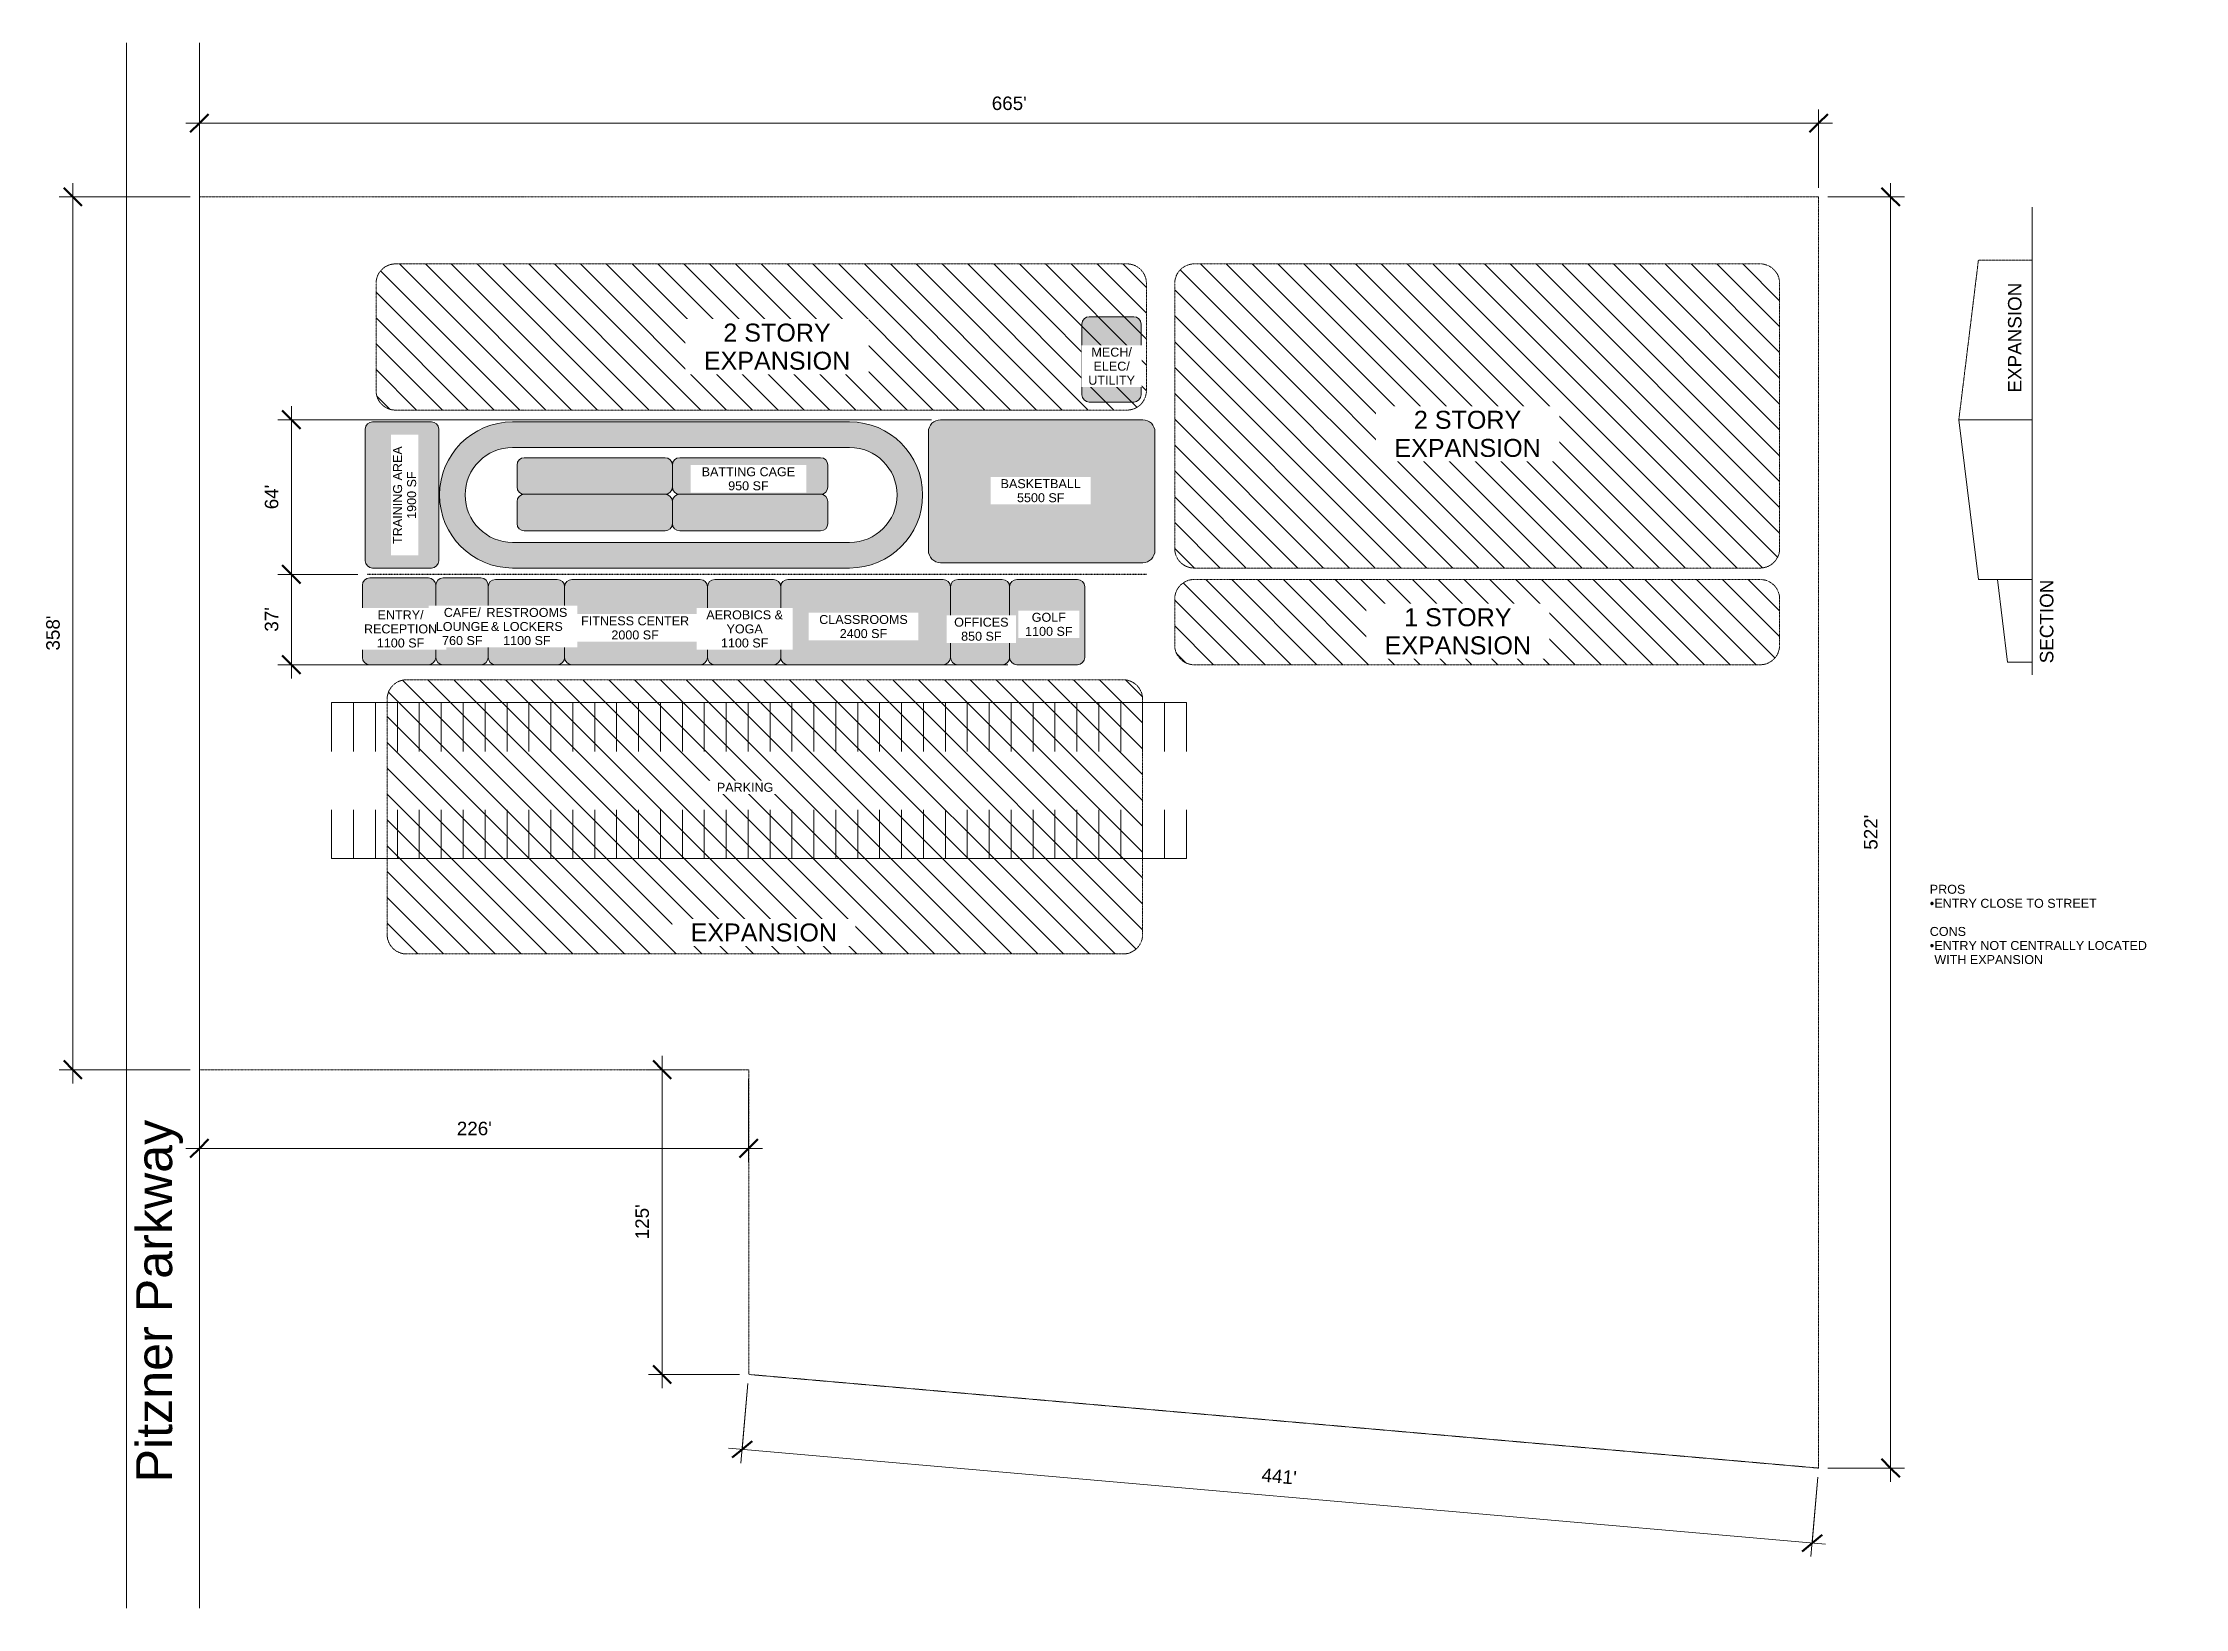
# Model space of a CAD drawing. Header units: inches. Extents: x -7427 to 42674, y -36022 to 16764.
# Drawn here: x 8296 to 18852, y -36022 to -28312 of the extents above; entities that cross this region are included whole.
import ezdxf

# ---------------------------------------------------------------- set-up
doc = ezdxf.new("R2010")
doc.units = ezdxf.units.IN
doc.header["$MEASUREMENT"] = 0
doc.linetypes.add('Dot 1_16_', pattern=[0.0625, 0, -0.0625])
doc.linetypes.add('Hidden 1_8_', pattern=[0.1875, 0.125, -0.0625])
for name, color, linetype, lineweight in [('A-ANNO-DIMS', 211, 'Continuous', 9), ('A-ANNO-DIMS-720', 211, 'Continuous', 9), ('A-DETL', 90, 'Continuous', 9), ('A-DETL-GENF', 92, 'Continuous', 9), ('A-DETL-HDLN', 90, 'Hidden 1_8_', 9), ('A-DETL-MEDM', 33, 'Continuous', 9), ('A-DETL-WIDE', 214, 'Continuous', 15), ('G-ANNO-TEXT', 231, 'Continuous', 9), ('L-SITE', 91, 'Continuous', 9)]:
    doc.layers.add(name, color=color, linetype=linetype, lineweight=lineweight)
doc.styles.add('Arial', font='arial.ttf', dxfattribs={"height": 44.258982})
doc.styles.add('Arial_1', font='arial.ttf', dxfattribs={"height": 88.517964})
doc.styles.add('Arial_2', font='arial.ttf', dxfattribs={"height": 66.388473})
doc.styles.add('Arial_3', font='arial.ttf', dxfattribs={"height": 177.035928})
doc.dimstyles.new('Linear_-_3_32__Arial', dxfattribs={"dimscale": 12, "dimtxt": 67.5, "dimasz": 7.5, "dimexe": 5.625, "dimexo": 3.75, "dimgap": 3.75, "dimtad": 1, "dimdec": 0, "dimrnd": 12, "dimzin": 1, "dimdsep": 46, "dimlunit": 4, "dimtxsty": 'Arial_2', "dimblk1": 'OBLIQUE', "dimblk2": 'OBLIQUE', "dimsah": 1, "dimcen": 0.09, "dimdle": 5.625, "dimazin": 0, "dimtfac": 1, "dimtdec": 4, "dimtix": 1, "dimtmove": 0, "dimatfit": 3, "dimfxl": 0, "dimtvp": 1, "dimfrac": 2, "dimtolj": 1, "dimtzin": 0, "dimarcsym": 0})
pattern_1 = [(135, (0, 0), (-63.6396, -63.6396), [])]

msp = doc.modelspace()

# ---------------------------------------------------------------- texts
at = {"layer": 'G-ANNO-TEXT', "color": 7, "char_height": 44.26, "attachment_point": 1, "line_spacing_factor": 0.938532, "style": 'Arial', "bg_fill": 3, "box_fill_scale": 1.25, "bg_fill_color": 0, "bg_fill_transparency": 0}
for s, insert, width in [('PROS', (17594, -32458.7), 205.089), ('CONS', (17594, -32666.4), 209.175)]:
    msp.add_mtext(s, dxfattribs=dict(at, insert=insert, width=width))

# ---------------------------------------------------------------- blocks, each defined once
blk = doc.blocks.new('Parking_Stall_Multiple - Parking_Stall_Multiple-258132-Level 1')
at = {"layer": 'L-SITE'}
for p, q in [((0, 4104), (0, 4212)), ((0, 4212), (240, 4212)), ((0, 4104), (240, 4104)), ((0, 3996), (0, 4104)), ((0, 4104), (240, 4104)), ((0, 3996), (240, 3996)), ((0, 3888), (0, 3996)), ((0, 3996), (240, 3996)), ((0, 3888), (240, 3888)), ((0, 3780), (0, 3888)), ((0, 3888), (240, 3888)), ((0, 3780), (240, 3780)), ((0, 3672), (0, 3780)), ((0, 3780), (240, 3780)), ((0, 3672), (240, 3672)), ((0, 3564), (0, 3672)), ((0, 3672), (240, 3672)), ((0, 3564), (240, 3564)), ((0, 3456), (0, 3564)), ((0, 3564), (240, 3564)), ((0, 3456), (240, 3456)), ((0, 3348), (0, 3456)), ((0, 3456), (240, 3456)), ((0, 3348), (240, 3348)), ((0, 3240), (0, 3348)), ((0, 3348), (240, 3348)), ((0, 3240), (240, 3240)), ((0, 3132), (0, 3240)), ((0, 3240), (240, 3240)), ((0, 3132), (240, 3132)), ((0, 3024), (0, 3132)), ((0, 3132), (240, 3132)), ((0, 3024), (240, 3024)), ((0, 2916), (0, 3024)), ((0, 3024), (240, 3024)), ((0, 2916), (240, 2916)), ((0, 2808), (0, 2916)), ((0, 2916), (240, 2916)), ((0, 2808), (240, 2808)), ((0, 2700), (0, 2808)), ((0, 2808), (240, 2808)), ((0, 2700), (240, 2700)), ((0, 2592), (0, 2700)), ((0, 2700), (240, 2700)), ((0, 2592), (240, 2592)), ((0, 2484), (0, 2592)), ((0, 2592), (240, 2592)), ((0, 2484), (240, 2484)), ((0, 2376), (0, 2484)), ((0, 2484), (240, 2484)), ((0, 2376), (240, 2376)), ((0, 2268), (0, 2376)), ((0, 2376), (240, 2376)), ((0, 2268), (240, 2268)), ((0, 2160), (0, 2268)), ((0, 2268), (240, 2268)), ((0, 2160), (240, 2160)), ((0, 2052), (0, 2160)), ((0, 2160), (240, 2160)), ((0, 2052), (240, 2052)), ((0, 1944), (0, 2052)), ((0, 2052), (240, 2052)), ((0, 1944), (240, 1944)), ((0, 1836), (0, 1944)), ((0, 1944), (240, 1944)), ((0, 1836), (240, 1836)), ((0, 1728), (0, 1836)), ((0, 1836), (240, 1836)), ((0, 1728), (240, 1728)), ((0, 1620), (0, 1728)), ((0, 1728), (240, 1728)), ((0, 1620), (240, 1620)), ((0, 1512), (0, 1620)), ((0, 1620), (240, 1620)), ((0, 1512), (240, 1512)), ((0, 1404), (0, 1512)), ((0, 1512), (240, 1512)), ((0, 1404), (240, 1404)), ((0, 1296), (0, 1404)), ((0, 1404), (240, 1404)), ((0, 1296), (240, 1296)), ((0, 1188), (0, 1296)), ((0, 1296), (240, 1296)), ((0, 1188), (240, 1188)), ((0, 1080), (0, 1188)), ((0, 1188), (240, 1188)), ((0, 1080), (240, 1080)), ((0, 972), (0, 1080)), ((0, 1080), (240, 1080)), ((0, 972), (240, 972)), ((0, 864), (0, 972)), ((0, 972), (240, 972)), ((0, 864), (240, 864)), ((0, 756), (0, 864)), ((0, 864), (240, 864)), ((0, 756), (240, 756)), ((0, 648), (0, 756)), ((0, 756), (240, 756)), ((0, 648), (240, 648)), ((0, 540), (0, 648)), ((0, 648), (240, 648)), ((0, 540), (240, 540)), ((0, 432), (0, 540)), ((0, 540), (240, 540)), ((0, 432), (240, 432)), ((0, 324), (0, 432)), ((0, 432), (240, 432)), ((0, 324), (240, 324)), ((0, 273), (0, 324)), ((0, 324), (240, 324)), ((0, 216), (0, 273)), ((0, 216), (240, 216)), ((0, 108), (0, 216)), ((0, 216), (240, 216)), ((0, 108), (240, 108)), ((0, 0), (0, 108)), ((0, 108), (240, 108)), ((0, 0), (240, 0))]:
    blk.add_line(p, q, dxfattribs=at)
blk = doc.blocks.new('Parking_Stall_Multiple - Parking_Stall_Multiple-257810-Level 1')
at = {"layer": 'L-SITE'}
for p, q in [((0, 0), (0, -108)), ((0, 0), (240, 0)), ((0, -108), (0, -216)), ((0, -108), (240, -108)), ((0, -108), (240, -108)), ((0, -216), (0, -273)), ((0, -216), (240, -216)), ((0, -216), (240, -216)), ((0, -273), (0, -324)), ((0, -324), (0, -432)), ((0, -324), (240, -324)), ((0, -324), (240, -324)), ((0, -432), (0, -540)), ((0, -432), (240, -432)), ((0, -432), (240, -432)), ((0, -540), (0, -648)), ((0, -540), (240, -540)), ((0, -540), (240, -540)), ((0, -648), (0, -756)), ((0, -648), (240, -648)), ((0, -648), (240, -648)), ((0, -756), (0, -864)), ((0, -756), (240, -756)), ((0, -756), (240, -756)), ((0, -864), (0, -972)), ((0, -864), (240, -864)), ((0, -864), (240, -864)), ((0, -972), (0, -1080)), ((0, -972), (240, -972)), ((0, -972), (240, -972)), ((0, -1080), (0, -1188)), ((0, -1080), (240, -1080)), ((0, -1080), (240, -1080)), ((0, -1188), (0, -1296)), ((0, -1188), (240, -1188)), ((0, -1188), (240, -1188)), ((0, -1296), (0, -1404)), ((0, -1296), (240, -1296)), ((0, -1296), (240, -1296)), ((0, -1404), (0, -1512)), ((0, -1404), (240, -1404)), ((0, -1404), (240, -1404)), ((0, -1512), (0, -1620)), ((0, -1512), (240, -1512)), ((0, -1512), (240, -1512)), ((0, -1620), (0, -1728)), ((0, -1620), (240, -1620)), ((0, -1620), (240, -1620)), ((0, -1728), (0, -1836)), ((0, -1728), (240, -1728)), ((0, -1728), (240, -1728)), ((0, -1836), (0, -1944)), ((0, -1836), (240, -1836)), ((0, -1836), (240, -1836)), ((0, -1944), (0, -2052)), ((0, -1944), (240, -1944)), ((0, -1944), (240, -1944)), ((0, -2052), (0, -2160)), ((0, -2052), (240, -2052)), ((0, -2052), (240, -2052)), ((0, -2160), (0, -2268)), ((0, -2160), (240, -2160)), ((0, -2160), (240, -2160)), ((0, -2268), (0, -2376)), ((0, -2268), (240, -2268)), ((0, -2268), (240, -2268)), ((0, -2376), (0, -2484)), ((0, -2376), (240, -2376)), ((0, -2376), (240, -2376)), ((0, -2484), (0, -2592)), ((0, -2484), (240, -2484)), ((0, -2484), (240, -2484)), ((0, -2592), (0, -2700)), ((0, -2592), (240, -2592)), ((0, -2592), (240, -2592)), ((0, -2700), (0, -2808)), ((0, -2700), (240, -2700)), ((0, -2700), (240, -2700)), ((0, -2808), (0, -2916)), ((0, -2808), (240, -2808)), ((0, -2808), (240, -2808)), ((0, -2916), (0, -3024)), ((0, -2916), (240, -2916)), ((0, -2916), (240, -2916)), ((0, -3024), (0, -3132)), ((0, -3024), (240, -3024)), ((0, -3024), (240, -3024)), ((0, -3132), (0, -3240)), ((0, -3132), (240, -3132)), ((0, -3132), (240, -3132)), ((0, -3240), (0, -3348)), ((0, -3240), (240, -3240)), ((0, -3240), (240, -3240)), ((0, -3348), (0, -3456)), ((0, -3348), (240, -3348)), ((0, -3348), (240, -3348)), ((0, -3456), (0, -3564)), ((0, -3456), (240, -3456)), ((0, -3456), (240, -3456)), ((0, -3564), (0, -3672)), ((0, -3564), (240, -3564)), ((0, -3564), (240, -3564)), ((0, -3672), (0, -3780)), ((0, -3672), (240, -3672)), ((0, -3672), (240, -3672)), ((0, -3780), (0, -3888)), ((0, -3780), (240, -3780)), ((0, -3780), (240, -3780)), ((0, -3888), (0, -3996)), ((0, -3888), (240, -3888)), ((0, -3888), (240, -3888)), ((0, -3996), (0, -4104)), ((0, -3996), (240, -3996)), ((0, -3996), (240, -3996)), ((0, -4104), (0, -4212)), ((0, -4104), (240, -4104)), ((0, -4104), (240, -4104)), ((0, -4212), (240, -4212))]:
    blk.add_line(p, q, dxfattribs=at)
blk = doc.blocks.new('DIMBLOCK16-Level 1')
at = {"layer": 'A-ANNO-DIMS-720', "lineweight": 50}
for p, q in [((17401, -29070), (17356, -29025)), ((17401, -29070), (17446, -29115)), ((17401, -35332), (17356, -35287)), ((17401, -35332), (17446, -35377))]:
    blk.add_line(p, q, dxfattribs=at)
at = {"layer": 'A-ANNO-DIMS-720'}
for p, q in [((17401, -29003), (17401, -35399)), ((17091, -29070), (17469, -29070)), ((17401, -29070), (17091, -29070)), ((17091, -35332), (17469, -35332)), ((17401, -35332), (17091, -35332))]:
    blk.add_line(p, q, dxfattribs=at)
at = {"layer": 'A-ANNO-DIMS-720', "color": 0, "insert": (17270, -32286), "char_height": 66.4, "width": 204.37, "attachment_point": 1, "rotation": 90, "line_spacing_factor": 0.938532, "style": 'Arial_2', "bg_fill": 3, "box_fill_scale": 1.25, "bg_fill_color": 0, "bg_fill_transparency": 0}
blk.add_mtext("522'", dxfattribs=at)
blk = doc.blocks.new('_Oblique')
at = {"color": 0, "linetype": 'ByBlock', "lineweight": -2}
blk.add_line((-0.5, -0.5), (0.5, 0.5), dxfattribs=at)
blk = doc.blocks.new('DIMBLOCK17-Level 1')
at = {"layer": 'A-ANNO-DIMS-720'}
for p, q in [((11770, -34916), (11736, -35307)), ((11742, -35240), (11770, -34916)), ((11675, -35234), (17081, -35707)), ((17042, -35377), (17008, -35768)), ((17014, -35701), (17042, -35377))]:
    blk.add_line(p, q, dxfattribs=at)
at = {"layer": 'A-ANNO-DIMS-720', "lineweight": 50}
for p, q in [((11742, -35240), (11693, -35280)), ((11742, -35240), (11791, -35199)), ((17014, -35701), (17063, -35660)), ((17014, -35701), (16965, -35742))]:
    blk.add_line(p, q, dxfattribs=at)
at = {"layer": 'A-ANNO-DIMS-720', "color": 0, "insert": (14305, -35332), "char_height": 66.4, "width": 204.37, "attachment_point": 1, "rotation": 355, "line_spacing_factor": 0.938532, "style": 'Arial_2', "bg_fill": 3, "box_fill_scale": 1.25, "bg_fill_color": 0, "bg_fill_transparency": 0}
blk.add_mtext("441'", dxfattribs=at)
blk = doc.blocks.new('DIMBLOCK18-Level 1')
at = {"layer": 'A-ANNO-DIMS-720', "lineweight": 50}
for p, q in [((11348, -33370), (11303, -33325)), ((11348, -33370), (11393, -33415)), ((11348, -34871), (11303, -34826)), ((11348, -34871), (11393, -34916))]:
    blk.add_line(p, q, dxfattribs=at)
at = {"layer": 'A-ANNO-DIMS-720'}
for p, q in [((11348, -34938), (11348, -33302)), ((11729, -33370), (11280, -33370)), ((11348, -33370), (11729, -33370)), ((11729, -34871), (11280, -34871)), ((11348, -34871), (11729, -34871))]:
    blk.add_line(p, q, dxfattribs=at)
at = {"layer": 'A-ANNO-DIMS-720', "color": 0, "insert": (11216, -34205), "char_height": 66.4, "width": 204.37, "attachment_point": 1, "rotation": 90, "line_spacing_factor": 0.938532, "style": 'Arial_2', "bg_fill": 3, "box_fill_scale": 1.25, "bg_fill_color": 0, "bg_fill_transparency": 0}
blk.add_mtext("125'", dxfattribs=at)
blk = doc.blocks.new('DIMBLOCK28-Level 1')
at = {"layer": 'A-ANNO-DIMS-720', "lineweight": 50}
for p, q in [((9521, -30930), (9476, -30885)), ((9521, -30930), (9566, -30975)), ((9521, -31375), (9476, -31330)), ((9521, -31375), (9566, -31420))]:
    blk.add_line(p, q, dxfattribs=at)
at = {"layer": 'A-ANNO-DIMS-720'}
for p, q in [((9849, -30930), (9454, -30930)), ((9521, -31442), (9521, -30930)), ((9521, -30930), (9849, -30930)), ((13051, -31375), (9454, -31375)), ((9521, -31375), (13051, -31375))]:
    blk.add_line(p, q, dxfattribs=at)
at = {"layer": 'A-ANNO-DIMS-720', "color": 0, "insert": (9390, -31212), "char_height": 66.4, "width": 143.31, "attachment_point": 1, "rotation": 90, "line_spacing_factor": 0.938532, "style": 'Arial_2', "bg_fill": 3, "box_fill_scale": 1.25, "bg_fill_color": 0, "bg_fill_transparency": 0}
blk.add_mtext("37'", dxfattribs=at)
blk = doc.blocks.new('DIMBLOCK29-Level 1')
at = {"layer": 'A-ANNO-DIMS-720'}
for p, q in [((12675, -30168), (9454, -30168)), ((9521, -30930), (9521, -30101)), ((9521, -30168), (12675, -30168)), ((9849, -30930), (9454, -30930)), ((9521, -30930), (9849, -30930))]:
    blk.add_line(p, q, dxfattribs=at)
at = {"layer": 'A-ANNO-DIMS-720', "lineweight": 50}
for p, q in [((9521, -30168), (9476, -30123)), ((9521, -30168), (9566, -30213)), ((9521, -30930), (9476, -30885)), ((9521, -30930), (9566, -30975))]:
    blk.add_line(p, q, dxfattribs=at)
at = {"layer": 'A-ANNO-DIMS-720', "color": 0, "insert": (9390, -30609), "char_height": 66.4, "width": 143.31, "attachment_point": 1, "rotation": 90, "line_spacing_factor": 0.938532, "style": 'Arial_2', "bg_fill": 3, "box_fill_scale": 1.25, "bg_fill_color": 0, "bg_fill_transparency": 0}
blk.add_mtext("64'", dxfattribs=at)
blk = doc.blocks.new('DIMBLOCK61-Level 1')
at = {"layer": 'A-ANNO-DIMS-720'}
for p, q in [((9068, -33415), (9068, -33825)), ((9068, -33757), (9068, -33415)), ((11774, -33415), (11774, -33825)), ((11774, -33757), (11774, -33415)), ((11842, -33757), (9001, -33757))]:
    blk.add_line(p, q, dxfattribs=at)
at = {"layer": 'A-ANNO-DIMS-720', "lineweight": 50}
for p, q in [((9068, -33757), (9023, -33802)), ((9068, -33757), (9113, -33712)), ((11774, -33757), (11729, -33802)), ((11774, -33757), (11819, -33712))]:
    blk.add_line(p, q, dxfattribs=at)
at = {"layer": 'A-ANNO-DIMS-720', "color": 0, "insert": (10336, -33626), "char_height": 66.4, "width": 204.37, "attachment_point": 1, "line_spacing_factor": 0.938532, "style": 'Arial_2', "bg_fill": 3, "box_fill_scale": 1.25, "bg_fill_color": 0, "bg_fill_transparency": 0}
blk.add_mtext("226'", dxfattribs=at)
blk = doc.blocks.new('DIMBLOCK62-Level 1')
at = {"layer": 'A-ANNO-DIMS-720'}
for p, q in [((9001, -28707), (17114, -28707)), ((9068, -29025), (9068, -28640)), ((9068, -28707), (9068, -29025)), ((17046, -29025), (17046, -28640)), ((17046, -28707), (17046, -29025))]:
    blk.add_line(p, q, dxfattribs=at)
at = {"layer": 'A-ANNO-DIMS-720', "lineweight": 50}
for p, q in [((9068, -28707), (9023, -28752)), ((9068, -28707), (9113, -28662)), ((17046, -28707), (17001, -28752)), ((17046, -28707), (17091, -28662))]:
    blk.add_line(p, q, dxfattribs=at)
at = {"layer": 'A-ANNO-DIMS-720', "color": 0, "insert": (12972, -28576), "char_height": 66.4, "width": 204.37, "attachment_point": 1, "line_spacing_factor": 0.938532, "style": 'Arial_2', "bg_fill": 3, "box_fill_scale": 1.25, "bg_fill_color": 0, "bg_fill_transparency": 0}
blk.add_mtext("665'", dxfattribs=at)
blk = doc.blocks.new('DIMBLOCK63-Level 1')
at = {"layer": 'A-ANNO-DIMS-720', "lineweight": 50}
for p, q in [((8444, -29070), (8399, -29025)), ((8444, -29070), (8489, -29115)), ((8444, -33370), (8399, -33325)), ((8444, -33370), (8489, -33415))]:
    blk.add_line(p, q, dxfattribs=at)
at = {"layer": 'A-ANNO-DIMS-720'}
for p, q in [((8444, -29003), (8444, -33437)), ((9023, -29070), (8377, -29070)), ((8444, -29070), (9023, -29070)), ((9023, -33370), (8377, -33370)), ((8444, -33370), (9023, -33370))]:
    blk.add_line(p, q, dxfattribs=at)
at = {"layer": 'A-ANNO-DIMS-720', "color": 0, "insert": (8313, -31305), "char_height": 66.4, "width": 204.37, "attachment_point": 1, "rotation": 90, "line_spacing_factor": 0.938532, "style": 'Arial_2', "bg_fill": 3, "box_fill_scale": 1.25, "bg_fill_color": 0, "bg_fill_transparency": 0}
blk.add_mtext("358'", dxfattribs=at)

# ---------------------------------------------------------------- hatches: boundary and pattern name
at = {"layer": 'A-DETL-GENF'}
h = msp.add_hatch(dxfattribs=at)
h.set_pattern_fill('FP_1', color=9, style=0, pattern_type=2)
h.set_pattern_definition(pattern_1)
h.paths.add_polyline_path([(13638.1, -30120.4), (13645, -30120.1), (13651.8, -30119.4), (13658.5, -30118.2), (13665.2, -30116.5), (13671.7, -30114.3), (13678, -30111.7), (13684.1, -30108.6), (13690, -30105.1), (13695.6, -30101.2), (13701, -30096.9), (13706, -30092.2), (13710.7, -30087.2), (13715, -30081.9), (13718.9, -30076.3), (13722.4, -30070.4), (13725.4, -30064.2), (13728.1, -30057.9), (13730.2, -30051.4), (13731.9, -30044.8), (13733.1, -30038), (13733.9, -30031.2), (13734.1, -30024.4), (13733.9, -29489.5), (13733.1, -29482.7), (13731.9, -29476), (13730.2, -29469.3), (13728.1, -29462.8), (13725.4, -29456.5), (13722.4, -29450.4), (13718.9, -29444.5), (13715, -29438.8), (13710.7, -29433.5), (13706, -29428.5), (13701, -29423.8), (13695.6, -29419.5), (13690, -29415.6), (13684.1, -29412.1), (13678, -29409), (13671.7, -29406.4), (13665.2, -29404.2), (13658.5, -29402.6), (13651.8, -29401.3), (13645, -29400.6), (13638.1, -29400.4), (10027.2, -29400.6), (10020.4, -29401.3), (10013.7, -29402.6), (10007, -29404.2), (10000.5, -29406.4), (9994.2, -29409), (9988.1, -29412.1), (9982.2, -29415.6), (9976.6, -29419.5), (9971.2, -29423.8), (9966.2, -29428.5), (9961.5, -29433.5), (9957.2, -29438.8), (9953.3, -29444.5), (9949.8, -29450.4), (9946.8, -29456.5), (9944.1, -29462.8), (9942, -29469.3), (9940.3, -29476), (9939.1, -29482.7), (9938.3, -29489.5), (9938.1, -29496.4), (9938.3, -30031.2), (9939.1, -30038), (9940.3, -30044.8), (9942, -30051.4), (9944.1, -30057.9), (9946.8, -30064.2), (9949.8, -30070.4), (9953.3, -30076.3), (9957.3, -30082), (9961.5, -30087.2), (9966.2, -30092.2), (9971.2, -30096.9), (9976.6, -30101.2), (9982.2, -30105.1), (9988.1, -30108.6), (9994.2, -30111.7), (10000.5, -30114.3), (10007, -30116.5), (10013.7, -30118.2), (10020.4, -30119.4), (10027.2, -30120.1), (10034.1, -30120.4), (13358.7, -30120.4)], flags=0)
h = msp.add_hatch(dxfattribs=at)
h.set_pattern_fill('FP_1', color=9, style=0, pattern_type=2)
h.set_pattern_definition(pattern_1)
h.paths.add_polyline_path([(14221.6, -30898.4), (16765, -30898.1), (16771.8, -30897.4), (16778.5, -30896.2), (16785.2, -30894.5), (16791.7, -30892.3), (16798, -30889.7), (16804.1, -30886.6), (16810, -30883.1), (16815.6, -30879.2), (16821, -30874.9), (16826, -30870.3), (16830.7, -30865.2), (16835, -30859.9), (16838.9, -30854.3), (16842.4, -30848.4), (16845.4, -30842.3), (16848.1, -30835.9), (16850.2, -30829.4), (16851.9, -30822.8), (16853.1, -30816), (16853.9, -30809.2), (16854.1, -30802.4), (16853.9, -29489.5), (16853.1, -29482.7), (16851.9, -29476), (16850.2, -29469.3), (16848.1, -29462.8), (16845.4, -29456.5), (16842.4, -29450.4), (16838.9, -29444.5), (16835, -29438.8), (16830.7, -29433.5), (16826, -29428.5), (16821, -29423.8), (16815.6, -29419.5), (16810, -29415.6), (16804.1, -29412.1), (16798, -29409), (16791.7, -29406.4), (16785.2, -29404.2), (16778.5, -29402.6), (16771.8, -29401.3), (16765, -29400.6), (16758.1, -29400.4), (13962.8, -29400.6), (13956, -29401.3), (13949.2, -29402.6), (13942.6, -29404.2), (13936.1, -29406.4), (13929.7, -29409), (13923.6, -29412.1), (13917.7, -29415.6), (13912.1, -29419.5), (13906.8, -29423.8), (13901.7, -29428.5), (13897.1, -29433.5), (13892.8, -29438.8), (13888.9, -29444.5), (13885.4, -29450.4), (13882.3, -29456.5), (13879.7, -29462.8), (13877.5, -29469.3), (13875.8, -29476), (13874.6, -29482.7), (13873.9, -29489.5), (13873.6, -29496.4), (13873.9, -30809.2), (13874.6, -30816), (13875.8, -30822.8), (13877.5, -30829.4), (13879.7, -30835.9), (13882.3, -30842.3), (13885.4, -30848.4), (13888.9, -30854.3), (13892.8, -30859.9), (13897.1, -30865.2), (13901.7, -30870.3), (13906.8, -30874.9), (13912.1, -30879.2), (13917.7, -30883.1), (13923.6, -30886.6), (13929.7, -30889.7), (13936.1, -30892.3), (13942.6, -30894.5), (13949.2, -30896.2), (13956, -30897.4), (13962.8, -30898.1), (13969.6, -30898.4)], flags=0)
for color, points in [(8, [(13671.5, -30080.7), (13675.6, -30080.5), (13679.5, -30079.8), (13683.4, -30078.7), (13689.5, -30075.8), (13690.7, -30075.2), (13694, -30072.9), (13697, -30070.2), (13699.7, -30067.2), (13702, -30063.9), (13704.9, -30058.1), (13705.5, -30056.6), (13706.9, -30051.4), (13707.3, -30048.7), (13707.5, -30044.7), (13707.3, -29692.6), (13706.6, -29688.6), (13705.5, -29684.7), (13704, -29681), (13702, -29677.4), (13699.7, -29674.1), (13697, -29671.1), (13694, -29668.4), (13690.7, -29666.1), (13687.2, -29664.1), (13683.4, -29662.6), (13678.3, -29661.3), (13675.6, -29660.8), (13671.5, -29660.6), (13448.2, -29660.8), (13444.2, -29661.5), (13440.3, -29662.6), (13436.6, -29664.1), (13433.1, -29666.1), (13429.8, -29668.4), (13426.8, -29671.1), (13424.1, -29674.1), (13421.7, -29677.4), (13419.8, -29681), (13418.2, -29684.7), (13417.1, -29688.6), (13416.4, -29692.6), (13416.2, -29696.6), (13416.4, -30048.7), (13417.1, -30052.7), (13418.2, -30056.6), (13419.8, -30060.3), (13421.7, -30063.9), (13424.1, -30067.2), (13426.8, -30070.2), (13429.8, -30072.9), (13433.1, -30075.2), (13436.6, -30077.1), (13440.3, -30078.7), (13444.2, -30079.8), (13448.2, -30080.5), (13452.2, -30080.7), (13651.8, -30080.7)]), (253, [(10123.1, -30898.4), (10215.3, -30898.2), (10219.3, -30897.5), (10223.2, -30896.4), (10226.9, -30894.8), (10230.4, -30892.9), (10233.7, -30890.5), (10236.7, -30887.8), (10239.4, -30884.8), (10241.8, -30881.5), (10243.7, -30878), (10245.3, -30874.3), (10246.4, -30870.4), (10247.1, -30866.4), (10247.3, -30862.4), (10247.1, -30210.3), (10246.4, -30206.4), (10245.3, -30202.5), (10243.7, -30198.8), (10241.8, -30195.2), (10239.4, -30191.9), (10236.7, -30188.9), (10233.7, -30186.2), (10230.4, -30183.9), (10226.9, -30181.9), (10223.2, -30180.4), (10219.3, -30179.3), (10215.3, -30178.6), (10211.3, -30178.4), (9917.3, -30178.6), (9913.3, -30179.3), (9907.4, -30181.2), (9905.7, -30181.9), (9902.2, -30183.9), (9898.9, -30186.2), (9895.9, -30188.9), (9893.2, -30191.9), (9890.9, -30195.2), (9888.9, -30198.8), (9887.4, -30202.5), (9886.2, -30206.4), (9885.6, -30210.3), (9885.3, -30214.4), (9885.6, -30866.4), (9886.2, -30870.4), (9887.4, -30874.3), (9888.9, -30878), (9890.9, -30881.5), (9893.2, -30884.8), (9895.9, -30887.8), (9898.9, -30890.5), (9902.2, -30892.9), (9907.4, -30895.5), (9909.4, -30896.4), (9913.3, -30897.5), (9917.3, -30898.2), (9921.3, -30898.4)]), (253, [(12927.3, -30872.2), (13721.3, -30871.9), (13726.5, -30871.3), (13731.6, -30870.1), (13736.6, -30868.6), (13741.5, -30866.6), (13746.1, -30864.1), (13750.5, -30861.3), (13754.7, -30858.1), (13758.5, -30854.6), (13762.1, -30850.7), (13765.3, -30846.6), (13768.1, -30842.2), (13770.5, -30837.5), (13772.5, -30832.7), (13774.1, -30827.7), (13775.2, -30822.6), (13775.9, -30817.4), (13776.1, -30812.2), (13775.9, -30222.8), (13775.2, -30217.6), (13774.1, -30212.5), (13772.5, -30207.5), (13770.5, -30202.7), (13768.1, -30198.1), (13765.3, -30193.6), (13762.1, -30189.5), (13758.5, -30185.6), (13754.7, -30182.1), (13750.5, -30178.9), (13746.1, -30176.1), (13741.5, -30173.7), (13736.6, -30171.7), (13731.6, -30170.1), (13726.5, -30169), (13721.3, -30168.3), (13716.1, -30168.1), (12714.5, -30168.3), (12709.3, -30169), (12704.2, -30170.1), (12699.2, -30171.7), (12694.4, -30173.7), (12689.8, -30176.1), (12685.3, -30178.9), (12681.2, -30182.1), (12677.3, -30185.6), (12673.8, -30189.5), (12670.6, -30193.6), (12667.8, -30198.1), (12665.4, -30202.7), (12663.4, -30207.5), (12661.8, -30212.5), (12660.7, -30217.6), (12660, -30222.8), (12659.8, -30228.1), (12660, -30817.4), (12660.7, -30822.6), (12661.8, -30827.7), (12663.4, -30832.7), (12665.4, -30837.5), (12667.8, -30842.2), (12670.6, -30846.6), (12673.8, -30850.7), (12677.3, -30854.6), (12681.2, -30858.1), (12685.3, -30861.3), (12689.8, -30864.1), (12694.4, -30866.6), (12699.2, -30868.6), (12704.2, -30870.1), (12711.6, -30871.6), (12714.5, -30871.9), (12719.8, -30872.2)]), (253, [(11201.7, -30535.2), (11366.5, -30535), (11370.5, -30534.3), (11374.4, -30533.2), (11378.1, -30531.7), (11381.7, -30529.7), (11384.9, -30527.4), (11388, -30524.7), (11390.6, -30521.7), (11393, -30518.4), (11394.9, -30514.8), (11396.5, -30511.1), (11397.6, -30507.2), (11398.3, -30503.3), (11398.5, -30499.2), (11398.3, -30387.1), (11397.6, -30383.1), (11396.5, -30379.2), (11394.9, -30375.5), (11393, -30372), (11390.6, -30368.7), (11388, -30365.7), (11384.9, -30363), (11381.7, -30360.7), (11378.1, -30358.7), (11374.4, -30357.2), (11370.5, -30356), (11366.5, -30355.4), (11362.5, -30355.1), (10664.7, -30355.4), (10660.7, -30356), (10656.8, -30357.2), (10653.1, -30358.7), (10649.6, -30360.7), (10646.3, -30363), (10643.3, -30365.7), (10640.6, -30368.7), (10638.2, -30372), (10636.3, -30375.5), (10634.7, -30379.2), (10633.6, -30383.1), (10633, -30387.1), (10632.7, -30391.1), (10633, -30503.3), (10633.6, -30507.2), (10634.7, -30511.1), (10636.3, -30514.8), (10638.2, -30518.4), (10640.6, -30521.7), (10643.3, -30524.7), (10646.3, -30527.4), (10649.6, -30529.7), (10653.1, -30531.7), (10656.8, -30533.2), (10660.7, -30534.3), (10664.7, -30535), (10668.7, -30535.2), (10770.3, -30535.2)]), (253, [(12064.5, -30535.2), (12132.3, -30535), (12136.3, -30534.3), (12140.2, -30533.2), (12143.9, -30531.7), (12147.4, -30529.7), (12150.7, -30527.4), (12153.7, -30524.7), (12156.4, -30521.7), (12158.8, -30518.4), (12160.7, -30514.8), (12162.3, -30511.1), (12163.4, -30507.2), (12164.1, -30503.3), (12164.3, -30499.2), (12164.1, -30387.1), (12163.4, -30383.1), (12162.3, -30379.2), (12160.7, -30375.5), (12158.8, -30372), (12156.4, -30368.7), (12153.7, -30365.7), (12150.7, -30363), (12147.4, -30360.7), (12143.9, -30358.7), (12140.2, -30357.2), (12136.3, -30356), (12132.3, -30355.4), (12128.3, -30355.1), (11430.5, -30355.4), (11426.5, -30356), (11422.6, -30357.2), (11417.4, -30359.5), (11415.3, -30360.7), (11412.1, -30363), (11409, -30365.7), (11406.4, -30368.7), (11404, -30372), (11402.1, -30375.5), (11400.5, -30379.2), (11399.4, -30383.1), (11398.7, -30387.1), (11398.5, -30391.1), (11398.7, -30503.3), (11399.4, -30507.2), (11400.5, -30511.1), (11402.1, -30514.8), (11404, -30518.4), (11406.4, -30521.7), (11409, -30524.7), (11412.1, -30527.4), (11417.4, -30530.8), (11418.9, -30531.7), (11422.6, -30533.2), (11426.5, -30534.3), (11430.5, -30535), (11434.5, -30535.2), (11633.1, -30535.2)]), (253, [(11201.7, -30715.3), (11366.5, -30715.1), (11370.5, -30714.4), (11374.4, -30713.3), (11378.1, -30711.7), (11381.7, -30709.8), (11384.9, -30707.5), (11388, -30704.8), (11390.6, -30701.8), (11393, -30698.5), (11394.9, -30694.9), (11396.5, -30691.2), (11397.6, -30687.3), (11398.3, -30683.3), (11398.5, -30679.3), (11398.3, -30567.2), (11397.6, -30563.2), (11396.5, -30559.3), (11394.9, -30555.6), (11393, -30552.1), (11390.6, -30548.8), (11388, -30545.8), (11384.9, -30543.1), (11381.7, -30540.7), (11378.1, -30538.8), (11374.4, -30537.2), (11369.9, -30536), (11366.5, -30535.4), (11362.5, -30535.2), (10664.7, -30535.4), (10660.7, -30536.1), (10656.8, -30537.2), (10653.1, -30538.8), (10649.6, -30540.7), (10646.3, -30543.1), (10643.3, -30545.8), (10640.6, -30548.8), (10638.2, -30552.1), (10636.3, -30555.6), (10634.7, -30559.3), (10633.6, -30563.2), (10633, -30567.2), (10632.7, -30571.2), (10633, -30683.3), (10633.6, -30687.3), (10634.7, -30691.2), (10636.3, -30694.9), (10638.2, -30698.5), (10640.6, -30701.8), (10643.3, -30704.8), (10646.3, -30707.5), (10649.6, -30709.8), (10653.1, -30711.7), (10656.8, -30713.3), (10660.7, -30714.4), (10664.7, -30715.1), (10668.7, -30715.3), (10770.3, -30715.3)]), (253, [(11434.5, -30715.3), (12132.3, -30715.1), (12136.3, -30714.4), (12140.2, -30713.3), (12143.9, -30711.7), (12147.4, -30709.8), (12150.7, -30707.5), (12153.7, -30704.8), (12156.4, -30701.8), (12158.8, -30698.5), (12160.7, -30694.9), (12162.3, -30691.2), (12163.4, -30687.3), (12164.1, -30683.3), (12164.3, -30679.3), (12164.1, -30567.2), (12163.4, -30563.2), (12162.3, -30559.3), (12160.7, -30555.6), (12158.8, -30552.1), (12156.4, -30548.8), (12153.7, -30545.8), (12150.7, -30543.1), (12147.4, -30540.7), (12143.9, -30538.8), (12140.2, -30537.2), (12135.7, -30536), (12132.3, -30535.4), (12128.3, -30535.2), (11430.5, -30535.4), (11426.5, -30536.1), (11422.6, -30537.2), (11417.4, -30539.6), (11415.3, -30540.7), (11412.1, -30543.1), (11409, -30545.8), (11406.4, -30548.8), (11404, -30552.1), (11402.1, -30555.6), (11400.5, -30559.3), (11399.4, -30563.2), (11398.7, -30567.2), (11398.5, -30571.2), (11398.7, -30683.3), (11399.4, -30687.3), (11400.5, -30691.2), (11402.1, -30694.9), (11404, -30698.5), (11406.4, -30701.8), (11409, -30704.8), (11412.1, -30707.5), (11417.4, -30710.9), (11418.9, -30711.7), (11422.6, -30713.3), (11426.5, -30714.4), (11430.5, -30715.1)]), (153, [(9907.4, -31374.9), (10200.5, -31374.7), (10204.5, -31374), (10208.4, -31372.9), (10212.1, -31371.4), (10215.6, -31369.4), (10218.9, -31367.1), (10221.9, -31364.4), (10224.6, -31361.4), (10226.9, -31358.1), (10228.9, -31354.6), (10230.4, -31350.8), (10231.6, -31346.9), (10232.2, -31343), (10232.5, -31338.9), (10232.2, -30979.5), (10231.6, -30975.5), (10230.4, -30971.6), (10228.9, -30967.9), (10226.9, -30964.3), (10224.6, -30961.1), (10221.9, -30958), (10218.9, -30955.4), (10215.6, -30953), (10212.1, -30951.1), (10208.4, -30949.5), (10204.5, -30948.4), (10200.5, -30947.7), (10196.5, -30947.5), (9903, -30947.7), (9899, -30948.4), (9895.1, -30949.5), (9891.4, -30951.1), (9887.8, -30953), (9884.5, -30955.4), (9881.5, -30958), (9878.8, -30961.1), (9876.5, -30964.3), (9874.6, -30967.9), (9873, -30971.6), (9871.9, -30975.5), (9871.2, -30979.5), (9871, -30983.5), (9871.2, -31343), (9871.9, -31346.9), (9873, -31350.8), (9874.6, -31354.6), (9876.5, -31358.1), (9878.8, -31361.4), (9881.5, -31364.4), (9884.5, -31367.1), (9887.8, -31369.4), (9891.4, -31371.4), (9895.1, -31372.9), (9899, -31374), (9903, -31374.7), (9907, -31374.9)]), (153, [(10454.5, -31374.9), (10458.5, -31374.7), (10462.5, -31374), (10466.4, -31372.9), (10470.1, -31371.4), (10473.6, -31369.4), (10476.9, -31367.1), (10479.9, -31364.4), (10482.6, -31361.4), (10484.9, -31358.1), (10486.9, -31354.6), (10488.4, -31350.8), (10489.6, -31346.9), (10490.2, -31343), (10490.5, -31338.9), (10490.2, -30979.5), (10489.6, -30975.5), (10488.4, -30971.6), (10486.9, -30967.9), (10484.9, -30964.3), (10482.6, -30961.1), (10479.9, -30958), (10476.9, -30955.4), (10473.6, -30953), (10470.1, -30951.1), (10466.4, -30949.5), (10462.5, -30948.4), (10458.5, -30947.7), (10454.5, -30947.5), (10264.4, -30947.7), (10260.5, -30948.4), (10256.6, -30949.5), (10252.8, -30951.1), (10249.3, -30953), (10246, -30955.4), (10243, -30958), (10240.3, -30961.1), (10238, -30964.3), (10236, -30967.9), (10234.5, -30971.6), (10233.4, -30975.5), (10232.7, -30979.5), (10232.5, -30983.5), (10232.7, -31343), (10233.4, -31346.9), (10234.5, -31350.8), (10236, -31354.6), (10238, -31358.1), (10240.3, -31361.4), (10243, -31364.4), (10246, -31367.1), (10249.3, -31369.4), (10252.8, -31371.4), (10256.6, -31372.9), (10260.5, -31374), (10264.4, -31374.7), (10268.5, -31374.9), (10338.8, -31374.9)]), (31, [(10831.1, -31374.9), (10835.1, -31374.7), (10839.1, -31374), (10843, -31372.9), (10846.7, -31371.4), (10850.2, -31369.4), (10853.5, -31367.1), (10856.5, -31364.4), (10859.2, -31361.4), (10861.5, -31358.1), (10863.5, -31354.6), (10865, -31350.8), (10866.2, -31346.9), (10866.8, -31343), (10867.1, -31338.9), (10866.8, -30986.8), (10866.2, -30982.8), (10865, -30978.9), (10863.5, -30975.2), (10861.5, -30971.7), (10859.2, -30968.4), (10856.5, -30965.3), (10853.5, -30962.7), (10850.2, -30960.3), (10846.7, -30958.4), (10843, -30956.8), (10839.1, -30955.7), (10835.1, -30955), (10831.1, -30954.8), (10522.4, -30955), (10518.5, -30955.7), (10514.6, -30956.8), (10510.8, -30958.4), (10507.3, -30960.3), (10504, -30962.7), (10501, -30965.3), (10498.3, -30968.4), (10496, -30971.7), (10494, -30975.2), (10492.5, -30978.9), (10491.4, -30982.8), (10490.7, -30986.8), (10490.5, -30990.8), (10490.7, -31343), (10491.4, -31346.9), (10492.5, -31350.8), (10494, -31354.6), (10496, -31358.1), (10498.3, -31361.4), (10501, -31364.4), (10504, -31367.1), (10507.3, -31369.4), (10510.8, -31371.4), (10514.6, -31372.9), (10518.5, -31374), (10522.4, -31374.7), (10526.5, -31374.9), (10770.3, -31374.9)]), (253, [(11201.7, -31374.9), (11539.2, -31374.7), (11543.2, -31374), (11547.1, -31372.9), (11550.8, -31371.4), (11554.3, -31369.4), (11557.6, -31367.1), (11560.6, -31364.4), (11563.3, -31361.4), (11565.7, -31358.1), (11567.6, -31354.6), (11569.2, -31350.8), (11570.3, -31346.9), (11571, -31343), (11571.2, -31338.9), (11571, -30986.8), (11570.3, -30982.8), (11569.2, -30978.9), (11567.6, -30975.2), (11565.7, -30971.7), (11563.3, -30968.4), (11560.6, -30965.3), (11557.6, -30962.7), (11554.3, -30960.3), (11550.8, -30958.4), (11547.1, -30956.8), (11543.2, -30955.7), (11539.2, -30955), (11535.2, -30954.8), (10899, -30955), (10895.1, -30955.7), (10891.2, -30956.8), (10887.4, -30958.4), (10883.9, -30960.3), (10880.6, -30962.7), (10877.6, -30965.3), (10874.9, -30968.4), (10872.6, -30971.7), (10870.6, -30975.2), (10869.1, -30978.9), (10868, -30982.8), (10867.3, -30986.8), (10867.1, -30990.8), (10867.3, -31343), (10868, -31346.9), (10869.1, -31350.8), (10870.6, -31354.6), (10872.6, -31358.1), (10874.9, -31361.4), (10877.6, -31364.4), (10880.6, -31367.1), (10883.9, -31369.4), (10887.4, -31371.4), (10891.2, -31372.9), (10895.1, -31374), (10899, -31374.7), (10903.1, -31374.9)]), (253, [(11895.9, -31374.9), (11900, -31374.7), (11903.9, -31374), (11907.8, -31372.9), (11911.6, -31371.4), (11915.1, -31369.4), (11918.4, -31367.1), (11921.4, -31364.4), (11924.1, -31361.4), (11926.4, -31358.1), (11928.4, -31354.6), (11929.9, -31350.8), (11931, -31346.9), (11931.7, -31343), (11931.9, -31338.9), (11931.7, -30986.8), (11931, -30982.8), (11929.9, -30978.9), (11928.4, -30975.2), (11926.4, -30971.7), (11924.1, -30968.4), (11921.4, -30965.3), (11918.4, -30962.7), (11915.1, -30960.3), (11911.6, -30958.4), (11907.8, -30956.8), (11903.9, -30955.7), (11900, -30955), (11895.9, -30954.8), (11603.2, -30955), (11599.2, -30955.7), (11595.3, -30956.8), (11591.6, -30958.4), (11588, -30960.3), (11584.7, -30962.7), (11581.7, -30965.3), (11579, -30968.4), (11576.7, -30971.7), (11574.8, -30975.2), (11573.2, -30978.9), (11572.1, -30982.8), (11571.4, -30986.8), (11571.2, -30990.8), (11571.4, -31343), (11572.1, -31346.9), (11573.2, -31350.8), (11574.8, -31354.6), (11576.7, -31358.1), (11579, -31361.4), (11581.7, -31364.4), (11584.7, -31367.1), (11588, -31369.4), (11591.6, -31371.4), (11595.3, -31372.9), (11599.2, -31374), (11603.2, -31374.7), (11607.2, -31374.9), (11633.1, -31374.9)]), (253, [(12732.5, -31374.9), (12736.6, -31374.7), (12740.5, -31374), (12744.4, -31372.9), (12748.1, -31371.4), (12751.7, -31369.4), (12755, -31367.1), (12758, -31364.4), (12760.7, -31361.4), (12763, -31358.1), (12765, -31354.6), (12766.5, -31350.8), (12767.6, -31346.9), (12768.3, -31343), (12768.5, -31338.9), (12768.3, -30986.8), (12767.6, -30982.8), (12766.5, -30978.9), (12765, -30975.2), (12763, -30971.7), (12760.7, -30968.4), (12758, -30965.3), (12755, -30962.7), (12751.7, -30960.3), (12748.1, -30958.4), (12744.4, -30956.8), (12740.5, -30955.7), (12736.6, -30955), (12732.5, -30954.8), (11963.9, -30955), (11959.9, -30955.7), (11956, -30956.8), (11952.3, -30958.4), (11948.8, -30960.3), (11945.5, -30962.7), (11942.5, -30965.3), (11939.8, -30968.4), (11937.5, -30971.7), (11935.5, -30975.2), (11934, -30978.9), (11932.8, -30982.8), (11932.2, -30986.8), (11931.9, -30990.8), (11932.2, -31343), (11932.8, -31346.9), (11934, -31350.8), (11935.5, -31354.6), (11937.5, -31358.1), (11939.8, -31361.4), (11942.5, -31364.4), (11945.5, -31367.1), (11948.8, -31369.4), (11952.3, -31371.4), (11956, -31372.9), (11959.9, -31374), (11963.9, -31374.7), (11967.9, -31374.9), (12495.9, -31374.9)]), (253, [(13023.8, -31374.9), (13027.9, -31374.7), (13031.9, -31374), (13035.7, -31372.9), (13039.5, -31371.4), (13043, -31369.4), (13046.3, -31367.1), (13049.3, -31364.4), (13052, -31361.4), (13054.3, -31358.1), (13056.3, -31354.6), (13057.8, -31350.8), (13058.9, -31346.9), (13059.6, -31343), (13059.8, -31338.9), (13059.6, -30986.8), (13058.9, -30982.8), (13057.8, -30978.9), (13056.3, -30975.2), (13054.3, -30971.7), (13052, -30968.4), (13049.3, -30965.3), (13046.3, -30962.7), (13043, -30960.3), (13039.5, -30958.4), (13035.7, -30956.8), (13031.9, -30955.7), (13027.9, -30955), (13023.8, -30954.8), (12800.5, -30955), (12796.5, -30955.7), (12792.6, -30956.8), (12788.9, -30958.4), (12785.4, -30960.3), (12782.1, -30962.7), (12779.1, -30965.3), (12776.4, -30968.4), (12774, -30971.7), (12772.1, -30975.2), (12770.5, -30978.9), (12769.4, -30982.8), (12768.8, -30986.8), (12768.5, -30990.8), (12768.8, -31343), (12769.4, -31346.9), (12770.5, -31350.8), (12772.1, -31354.6), (12774, -31358.1), (12776.4, -31361.4), (12779.1, -31364.4), (12782.1, -31367.1), (12785.4, -31369.4), (12788.9, -31371.4), (12792.6, -31372.9), (12796.5, -31374), (12800.5, -31374.7), (12804.5, -31374.9), (12927.3, -31374.9)]), (253, [(13394, -31374.9), (13398.1, -31374.7), (13402.1, -31374), (13405.9, -31372.9), (13409.7, -31371.4), (13413.2, -31369.4), (13416.5, -31367.1), (13419.5, -31364.4), (13422.2, -31361.4), (13424.5, -31358.1), (13426.5, -31354.6), (13428, -31350.8), (13429.1, -31346.9), (13429.8, -31343), (13430, -31338.9), (13429.8, -30986.8), (13429.1, -30982.8), (13428, -30978.9), (13426.5, -30975.2), (13424.5, -30971.7), (13422.2, -30968.4), (13419.5, -30965.3), (13416.5, -30962.7), (13413.2, -30960.3), (13409.7, -30958.4), (13405.9, -30956.8), (13402.1, -30955.7), (13398.1, -30955), (13394, -30954.8), (13091.8, -30955), (13087.8, -30955.7), (13084, -30956.8), (13080.2, -30958.4), (13076.7, -30960.3), (13073.4, -30962.7), (13070.4, -30965.3), (13067.7, -30968.4), (13065.4, -30971.7), (13063.4, -30975.2), (13061.9, -30978.9), (13060.7, -30982.8), (13060.1, -30986.8), (13059.8, -30990.8), (13060.1, -31343), (13060.7, -31346.9), (13061.9, -31350.8), (13063.4, -31354.6), (13065.4, -31358.1), (13067.7, -31361.4), (13070.4, -31364.4), (13073.4, -31367.1), (13076.7, -31369.4), (13080.2, -31371.4), (13084, -31372.9), (13087.8, -31374), (13091.8, -31374.7), (13095.8, -31374.9), (13358.7, -31374.9)])]:
    msp.add_hatch(color=color, dxfattribs=at).paths.add_polyline_path(points, flags=0)
h = msp.add_hatch(color=253, dxfattribs=at)
h.paths.add_polyline_path([(12271.5, -30898.4), (12284.6, -30898.1), (12297.8, -30897.4), (12310.9, -30896.2), (12323.9, -30894.5), (12336.9, -30892.4), (12349.8, -30889.8), (12362.5, -30886.7), (12375.2, -30883.1), (12387.7, -30879.1), (12400.1, -30874.6), (12412.3, -30869.7), (12424.3, -30864.3), (12436.1, -30858.5), (12447.7, -30852.3), (12459, -30845.7), (12470.1, -30838.6), (12481, -30831.2), (12495.9, -30819.8), (12501.8, -30815.1), (12511.7, -30806.5), (12521.3, -30797.5), (12530.6, -30788.2), (12539.6, -30778.6), (12552.7, -30763), (12556.4, -30758.4), (12564.3, -30747.8), (12571.7, -30737), (12578.8, -30725.9), (12585.4, -30714.6), (12591.6, -30703), (12597.4, -30691.2), (12602.8, -30679.2), (12607.7, -30667), (12612.2, -30654.6), (12616.2, -30642.1), (12619.8, -30629.4), (12622.9, -30616.7), (12625.5, -30603.8), (12627.6, -30590.8), (12629.3, -30577.8), (12630.5, -30564.7), (12631.2, -30551.5), (12631.4, -30536), (12631.2, -30525.2), (12630.5, -30512.1), (12629.3, -30499), (12627.6, -30486), (12625.5, -30473), (12622.9, -30460.1), (12619.8, -30447.3), (12616.2, -30434.7), (12612.2, -30422.1), (12607.7, -30409.8), (12602.8, -30397.6), (12597.4, -30385.6), (12591.6, -30373.8), (12585.4, -30362.2), (12578.8, -30350.8), (12571.7, -30339.7), (12564.3, -30328.9), (12556.4, -30318.4), (12548.2, -30308.1), (12539.6, -30298.1), (12530.6, -30288.5), (12521.3, -30279.2), (12511.7, -30270.3), (12495.9, -30257), (12491.5, -30253.4), (12481, -30245.6), (12470.1, -30238.1), (12459, -30231.1), (12447.7, -30224.4), (12436.1, -30218.2), (12424.3, -30212.4), (12412.3, -30207.1), (12400.1, -30202.1), (12387.7, -30197.7), (12375.2, -30193.6), (12362.5, -30190.1), (12349.8, -30187), (12336.9, -30184.4), (12323.9, -30182.2), (12310.9, -30180.5), (12297.8, -30179.3), (12284.6, -30178.6), (12271.5, -30178.4), (10597.8, -30178.6), (10584.7, -30179.3), (10571.6, -30180.5), (10558.5, -30182.2), (10545.6, -30184.4), (10532.7, -30187), (10519.9, -30190.1), (10507.2, -30193.6), (10494.7, -30197.7), (10482.3, -30202.1), (10470.2, -30207.1), (10458.1, -30212.4), (10446.3, -30218.2), (10434.8, -30224.4), (10423.4, -30231.1), (10412.3, -30238.1), (10401.5, -30245.6), (10390.9, -30253.4), (10380.7, -30261.7), (10370.7, -30270.3), (10361.1, -30279.2), (10351.8, -30288.5), (10338.8, -30302.8), (10333.5, -30309), (10326, -30318.4), (10318.2, -30328.9), (10310.7, -30339.7), (10303.7, -30350.8), (10297, -30362.2), (10290.8, -30373.8), (10285, -30385.6), (10279.6, -30397.6), (10274.7, -30409.8), (10270.2, -30422.1), (10266.2, -30434.7), (10262.7, -30447.3), (10259.6, -30460.1), (10256.9, -30473), (10254.8, -30486), (10253.1, -30499), (10251.9, -30512.1), (10251.2, -30525.2), (10251, -30538.4), (10251.2, -30551.5), (10251.9, -30564.7), (10253.1, -30577.8), (10254.8, -30590.8), (10256.9, -30603.8), (10259.6, -30616.7), (10262.7, -30629.4), (10266.2, -30642.1), (10270.2, -30654.6), (10274.7, -30667), (10279.6, -30679.2), (10285, -30691.2), (10290.8, -30703), (10297, -30714.6), (10303.7, -30725.9), (10310.7, -30737), (10318.2, -30747.8), (10329.7, -30763), (10338.8, -30774), (10342.8, -30778.6), (10351.8, -30788.2), (10361.1, -30797.5), (10370.7, -30806.5), (10380.7, -30815.1), (10390.9, -30823.3), (10401.5, -30831.2), (10412.3, -30838.6), (10423.4, -30845.7), (10434.8, -30852.3), (10446.3, -30858.5), (10458.1, -30864.3), (10470.2, -30869.7), (10482.3, -30874.6), (10494.7, -30879.1), (10507.2, -30883.1), (10519.9, -30886.7), (10532.7, -30889.8), (10545.6, -30892.4), (10558.5, -30894.5), (10571.6, -30896.2), (10584.7, -30897.4), (10597.8, -30898.1), (10611, -30898.4), (12064.5, -30898.4)], flags=0)
h.paths.add_polyline_path([(10611, -30772.4), (10600.1, -30772.1), (10589.4, -30771.4), (10578.6, -30770.1), (10568, -30768.4), (10554.6, -30765.4), (10545.6, -30763), (10536.6, -30760.2), (10526.4, -30756.6), (10516.4, -30752.4), (10506.6, -30747.8), (10497.1, -30742.8), (10487.8, -30737.3), (10478.7, -30731.4), (10469.9, -30725.1), (10461.5, -30718.4), (10453.3, -30711.3), (10445.5, -30703.8), (10438, -30696), (10430.9, -30687.9), (10424.2, -30679.4), (10417.9, -30670.6), (10412, -30661.6), (10406.5, -30652.2), (10401.5, -30642.7), (10396.9, -30632.9), (10392.8, -30622.9), (10389.1, -30612.7), (10385.9, -30602.4), (10383.2, -30592), (10380.9, -30581.4), (10379.2, -30570.7), (10377.9, -30560), (10377.2, -30549.2), (10377, -30536), (10377.2, -30527.6), (10377.9, -30516.8), (10379.2, -30506.1), (10380.9, -30495.4), (10383.2, -30484.8), (10385.9, -30474.3), (10389.1, -30464), (10392.8, -30453.8), (10396.9, -30443.9), (10401.5, -30434.1), (10406.5, -30424.5), (10412, -30415.2), (10417.9, -30406.1), (10424.2, -30397.4), (10430.9, -30388.9), (10438, -30380.7), (10445.5, -30372.9), (10453.3, -30365.5), (10461.5, -30358.4), (10469.9, -30351.6), (10478.7, -30345.3), (10487.8, -30339.4), (10497.1, -30334), (10506.6, -30328.9), (10516.4, -30324.3), (10526.4, -30320.2), (10536.6, -30316.5), (10546.9, -30313.3), (10557.4, -30310.6), (10568, -30308.4), (10578.6, -30306.6), (10589.4, -30305.4), (10600.1, -30304.6), (10611, -30304.4), (12282.3, -30304.6), (12293.1, -30305.4), (12303.8, -30306.6), (12317.5, -30309), (12325.1, -30310.6), (12335.5, -30313.3), (12345.8, -30316.5), (12356, -30320.2), (12366, -30324.3), (12375.8, -30328.9), (12385.3, -30334), (12394.7, -30339.4), (12403.7, -30345.3), (12412.5, -30351.6), (12421, -30358.4), (12429.1, -30365.5), (12436.9, -30372.9), (12444.4, -30380.7), (12451.5, -30388.9), (12458.2, -30397.4), (12464.5, -30406.1), (12470.4, -30415.2), (12475.9, -30424.5), (12481, -30434.1), (12485.5, -30443.9), (12489.7, -30453.8), (12493.4, -30464), (12496.5, -30474.3), (12499.3, -30484.8), (12501.5, -30495.4), (12503.2, -30506.1), (12504.5, -30516.8), (12505.2, -30527.6), (12505.5, -30538.4), (12505.2, -30549.2), (12504.5, -30560), (12503.2, -30570.7), (12501.5, -30581.4), (12499.3, -30592), (12495.9, -30604.5), (12493.4, -30612.7), (12489.7, -30622.9), (12485.5, -30632.9), (12481, -30642.7), (12475.9, -30652.2), (12470.4, -30661.6), (12464.5, -30670.6), (12458.2, -30679.4), (12451.5, -30687.9), (12444.4, -30696), (12436.9, -30703.8), (12429.1, -30711.3), (12421, -30718.4), (12412.5, -30725.1), (12403.7, -30731.4), (12394.7, -30737.3), (12385.3, -30742.8), (12375.8, -30747.8), (12366, -30752.4), (12356, -30756.6), (12345.8, -30760.2), (12335.5, -30763.4), (12325.1, -30766.2), (12314.5, -30768.4), (12303.8, -30770.1), (12293.1, -30771.4), (12282.3, -30772.1), (12271.5, -30772.4), (10770.3, -30772.4)], flags=0)
h = msp.add_hatch(dxfattribs=at)
h.set_pattern_fill('FP_1', color=9, style=0, pattern_type=2)
h.set_pattern_definition(pattern_1)
h.paths.add_polyline_path([(16758.1, -31374.9), (16765, -31374.7), (16771.8, -31374), (16778.5, -31372.7), (16785.2, -31371), (16791.7, -31368.9), (16798, -31366.3), (16804.1, -31363.2), (16810, -31359.7), (16815.6, -31355.8), (16821, -31351.5), (16826, -31346.8), (16830.7, -31341.8), (16835, -31336.5), (16838.9, -31330.8), (16842.4, -31324.9), (16845.4, -31318.8), (16848.1, -31312.5), (16850.2, -31306), (16851.9, -31299.3), (16853.1, -31292.6), (16853.9, -31285.8), (16854.1, -31278.9), (16853.9, -31044), (16853.1, -31037.1), (16851.9, -31030.4), (16850.2, -31023.8), (16848.1, -31017.3), (16845.4, -31010.9), (16842.4, -31004.8), (16838.9, -30998.9), (16835, -30993.3), (16830.7, -30987.9), (16826, -30982.9), (16821, -30978.3), (16815.6, -30974), (16810, -30970), (16804.1, -30966.5), (16798, -30963.5), (16791.7, -30960.9), (16785.2, -30958.7), (16778.5, -30957), (16771.8, -30955.8), (16765, -30955), (16758.1, -30954.8), (13962.8, -30955), (13956, -30955.8), (13949.2, -30957), (13942.6, -30958.7), (13936.1, -30960.9), (13929.7, -30963.5), (13923.6, -30966.5), (13917.7, -30970), (13912.1, -30974), (13906.8, -30978.3), (13901.7, -30982.9), (13895.4, -30990), (13892.8, -30993.3), (13888.9, -30998.9), (13885.4, -31004.8), (13882.3, -31010.9), (13879.7, -31017.3), (13877.5, -31023.8), (13875.8, -31030.4), (13874.6, -31037.1), (13873.9, -31044), (13873.6, -31050.8), (13873.9, -31285.8), (13874.6, -31292.6), (13875.8, -31299.3), (13877.5, -31306), (13879.7, -31312.5), (13882.3, -31318.8), (13885.4, -31324.9), (13888.9, -31330.8), (13892.8, -31336.5), (13897.1, -31341.8), (13901.7, -31346.8), (13906.8, -31351.5), (13912.1, -31355.8), (13917.7, -31359.7), (13923.6, -31363.2), (13929.7, -31366.3), (13936.1, -31368.9), (13942.6, -31371), (13949.2, -31372.7), (13956, -31374), (13962.8, -31374.7), (13969.6, -31374.9), (15947.2, -31374.9)], flags=0)
h = msp.add_hatch(dxfattribs=at)
h.set_pattern_fill('FP_1', color=9, style=0, pattern_type=2)
h.set_pattern_definition(pattern_1)
h.paths.add_polyline_path([(13619.4, -32799.4), (13626.2, -32799.2), (13633, -32798.4), (13639.8, -32797.2), (13646.4, -32795.5), (13652.9, -32793.3), (13659.3, -32790.7), (13665.4, -32787.7), (13671.3, -32784.2), (13676.9, -32780.2), (13682.3, -32775.9), (13687.3, -32771.3), (13691.9, -32766.3), (13696.2, -32760.9), (13700.1, -32755.3), (13703.6, -32749.4), (13706.7, -32743.3), (13709.3, -32736.9), (13711.5, -32730.4), (13713.2, -32723.8), (13714.4, -32717.1), (13715.1, -32710.2), (13715.4, -32703.4), (13715.1, -31538), (13714.4, -31531.2), (13713.2, -31524.5), (13711.5, -31517.8), (13709.3, -31511.3), (13706.7, -31505), (13703.6, -31498.9), (13700.1, -31493), (13696.2, -31487.3), (13691.9, -31482), (13687.3, -31477), (13682.3, -31472.3), (13676.9, -31468), (13671.3, -31464.1), (13665.4, -31460.6), (13659.3, -31457.5), (13652.9, -31454.9), (13646.4, -31452.7), (13639.8, -31451.1), (13633, -31449.8), (13626.2, -31449.1), (13619.4, -31448.9), (10081.9, -31449.1), (10075.1, -31449.8), (10068.3, -31451.1), (10061.7, -31452.7), (10055.2, -31454.9), (10048.9, -31457.5), (10042.7, -31460.6), (10036.8, -31464.1), (10031.2, -31468), (10025.9, -31472.3), (10020.9, -31477), (10016.2, -31482), (10011.9, -31487.3), (10008, -31493), (10004.5, -31498.9), (10001.4, -31505), (9998.8, -31511.3), (9996.6, -31517.8), (9994.9, -31524.5), (9993.7, -31531.2), (9993, -31538), (9992.7, -31544.9), (9993, -32710.2), (9993.7, -32717.1), (9994.9, -32723.8), (9996.6, -32730.4), (9998.8, -32736.9), (10001.4, -32743.3), (10004.5, -32749.4), (10008, -32755.3), (10011.9, -32760.9), (10016.2, -32766.3), (10020.9, -32771.3), (10025.9, -32775.9), (10031.2, -32780.2), (10036.8, -32784.2), (10042.7, -32787.7), (10048.9, -32790.7), (10055.2, -32793.3), (10061.7, -32795.5), (10068.3, -32797.2), (10075.1, -32798.4), (10081.9, -32799.2), (10088.7, -32799.4), (10770.3, -32799.4)], flags=0)

# ---------------------------------------------------------------- linework, layer by layer
at = {"layer": 'A-DETL', "linetype": 'Dot 1_16_', "lineweight": 25}
msp.add_line((13734.1, -30930.1), (9894.1, -30930.1), dxfattribs=at)
at = {"layer": 'A-DETL-HDLN'}
for p, q in [((9068.4, -29070.1), (17046.1, -29070.1)), ((17046.1, -29070.1), (17046.1, -35332)), ((13638.1, -29400.4), (10034.1, -29400.4)), ((16758.1, -29400.4), (13969.6, -29400.4)), ((17833.8, -29381.3), (17737.2, -30168.1)), ((17833.8, -29381.3), (18097.8, -29381.3)), ((9938.1, -29496.4), (9938.1, -30024.4)), ((13734.1, -30024.4), (13734.1, -29496.4)), ((13873.6, -29496.4), (13873.6, -30802.4)), ((16854.1, -30802.4), (16854.1, -29496.4)), ((10034.1, -30120.4), (13638.1, -30120.4)), ((13969.6, -30898.4), (16758.1, -30898.4)), ((16758.1, -30954.8), (13969.6, -30954.8)), ((13873.6, -31050.8), (13873.6, -31278.9)), ((16854.1, -31278.9), (16854.1, -31050.8)), ((13619.4, -31448.9), (10088.7, -31448.9)), ((13969.6, -31374.9), (16758.1, -31374.9)), ((9992.7, -31544.9), (9992.7, -32703.4)), ((13715.4, -32703.4), (13715.4, -31544.9)), ((10088.7, -32799.4), (13619.4, -32799.4)), ((11774.4, -33369.7), (9068.4, -33369.7)), ((11774.4, -34870.7), (11774.4, -33369.7)), ((17046.1, -35332), (11774.4, -34870.7))]:
    msp.add_line(p, q, dxfattribs=at)
for centre, start, end in [((10034.1, -29496.4), 90, 180), ((13638.1, -29496.4), 0, 90), ((13969.6, -29496.4), 90, 180), ((16758.1, -29496.4), 0, 90), ((10034.1, -30024.4), 180, 270), ((13638.1, -30024.4), 270, 0), ((13969.6, -30802.4), 180, 270), ((16758.1, -30802.4), 270, 0), ((13969.6, -31050.8), 90, 180), ((16758.1, -31050.8), 0, 90), ((13969.6, -31278.9), 180, 270), ((16758.1, -31278.9), 270, 0), ((10088.7, -31544.9), 90, 180), ((13619.4, -31544.9), 0, 90), ((10088.7, -32703.4), 180, 270), ((13619.4, -32703.4), 270, 0)]:
    msp.add_arc(centre, 96, start, end, dxfattribs=at)
at = {"layer": 'A-DETL-MEDM'}
for p, q in [((8708.4, -36021.8), (8708.4, -28311.6)), ((9068.4, -36021.8), (9068.4, -28311.6))]:
    msp.add_line(p, q, dxfattribs=at)
at = {"layer": 'A-DETL-WIDE'}
for p, q in [((18097.8, -29120.1), (18097.8, -31424.1)), ((13671.5, -29660.6), (13452.2, -29660.6)), ((13416.2, -29696.6), (13416.2, -30044.7)), ((13707.5, -30044.7), (13707.5, -29696.6)), ((13452.2, -30080.7), (13671.5, -30080.7)), ((10211.3, -30178.4), (9921.3, -30178.4)), ((12271.5, -30178.4), (10611, -30178.4)), ((13716.1, -30168.1), (12719.8, -30168.1)), ((17833.8, -30954.8), (17737.2, -30168.1)), ((17737.2, -30168.1), (18097.8, -30168.1)), ((9885.3, -30214.4), (9885.3, -30862.4)), ((10247.3, -30862.4), (10247.3, -30214.4)), ((12659.8, -30228.1), (12659.8, -30812.2)), ((13776.1, -30812.2), (13776.1, -30228.1)), ((10611, -30304.4), (12271.5, -30304.4)), ((10632.7, -30391.1), (10632.7, -30499.2)), ((11362.5, -30355.1), (10668.7, -30355.1)), ((11398.5, -30499.2), (11398.5, -30391.1)), ((12128.3, -30355.1), (11434.5, -30355.1)), ((12164.3, -30499.2), (12164.3, -30391.1)), ((10632.7, -30571.2), (10632.7, -30679.3)), ((11362.5, -30535.2), (10668.7, -30535.2)), ((11398.5, -30679.3), (11398.5, -30571.2)), ((12128.3, -30535.2), (11434.5, -30535.2)), ((12164.3, -30679.3), (12164.3, -30571.2)), ((10668.7, -30715.3), (11362.5, -30715.3)), ((11434.5, -30715.3), (12128.3, -30715.3)), ((12271.5, -30772.4), (10611, -30772.4)), ((9921.3, -30898.4), (10211.3, -30898.4)), ((10611, -30898.4), (12271.5, -30898.4)), ((12719.8, -30872.2), (13716.1, -30872.2)), ((9871, -30983.5), (9871, -31338.9)), ((10196.5, -30947.5), (9907, -30947.5)), ((10232.5, -30983.5), (10232.5, -31338.9)), ((10454.5, -30947.5), (10268.5, -30947.5)), ((10490.5, -31338.9), (10490.5, -30983.5)), ((10831.1, -30954.8), (10526.5, -30954.8)), ((10867.1, -31338.9), (10867.1, -30990.8)), ((11535.2, -30954.8), (10903.1, -30954.8)), ((11571.2, -30990.8), (11571.2, -31338.9)), ((11895.9, -30954.8), (11607.2, -30954.8)), ((11931.9, -30990.8), (11931.9, -31338.9)), ((12732.5, -30954.8), (11967.9, -30954.8)), ((12768.5, -31338.9), (12768.5, -30990.8)), ((13023.8, -30954.8), (12804.5, -30954.8)), ((13059.8, -30990.8), (13059.8, -31338.9)), ((13394, -30954.8), (13095.8, -30954.8)), ((13430, -31338.9), (13430, -30990.8)), ((18097.8, -30954.8), (17833.8, -30954.8)), ((17927.8, -30954.8), (17977.8, -31362.1)), ((9907, -31374.9), (10196.5, -31374.9)), ((10268.5, -31374.9), (10454.5, -31374.9)), ((10526.5, -31374.9), (10831.1, -31374.9)), ((10903.1, -31374.9), (11535.2, -31374.9)), ((11607.2, -31374.9), (11895.9, -31374.9)), ((11967.9, -31374.9), (12732.5, -31374.9)), ((12804.5, -31374.9), (13023.8, -31374.9)), ((13095.8, -31374.9), (13394, -31374.9)), ((18097.8, -31362.1), (17977.8, -31362.1))]:
    msp.add_line(p, q, dxfattribs=at)
for centre, radius, start, end in [((13452.2, -29696.6), 36, 90, 180), ((13671.5, -29696.6), 36, 0, 90), ((13452.2, -30044.7), 36, 180, 270), ((13671.5, -30044.7), 36, 270, 0), ((9921.3, -30214.4), 36, 90, 180), ((10211.3, -30214.4), 36, 0, 90), ((10611, -30538.4), 360, 90, 180), ((12271.5, -30538.4), 360, 0, 90), ((12719.8, -30228.1), 60, 90, 180), ((13716.1, -30228.1), 60, 0, 90), ((10611, -30538.4), 234, 90, 180), ((10668.7, -30391.1), 36, 90, 180), ((11362.5, -30391.1), 36, 0, 90), ((11434.5, -30391.1), 36, 90, 180), ((12128.3, -30391.1), 36, 0, 90), ((12271.5, -30538.4), 234, 0, 90), ((10668.7, -30499.2), 36, 180, 270), ((11362.5, -30499.2), 36, 270, 0), ((11434.5, -30499.2), 36, 180, 270), ((12128.3, -30499.2), 36, 270, 0), ((10611, -30538.4), 360, 180, 270), ((10611, -30538.4), 234, 180, 270), ((10668.7, -30571.2), 36, 90, 180), ((11362.5, -30571.2), 36, 0, 90), ((11434.5, -30571.2), 36, 90, 180), ((12128.3, -30571.2), 36, 0, 90), ((12271.5, -30538.4), 360, 270, 0), ((12271.5, -30538.4), 234, 270, 0), ((10668.7, -30679.3), 36, 180, 270), ((11362.5, -30679.3), 36, 270, 0), ((11434.5, -30679.3), 36, 180, 270), ((12128.3, -30679.3), 36, 270, 0), ((12719.8, -30812.2), 60, 180, 270), ((13716.1, -30812.2), 60, 270, 0), ((9921.3, -30862.4), 36, 180, 270), ((10211.3, -30862.4), 36, 270, 0), ((9907, -30983.5), 36, 90, 180), ((10196.5, -30983.5), 36, 0, 90), ((10268.5, -30983.5), 36, 90, 180), ((10454.5, -30983.5), 36, 0, 90), ((10526.5, -30990.8), 36, 90, 180), ((10831.1, -30990.8), 36, 0, 90), ((10903.1, -30990.8), 36, 90, 180), ((11535.2, -30990.8), 36, 0, 90), ((11607.2, -30990.8), 36, 90, 180), ((11895.9, -30990.8), 36, 0, 90), ((11967.9, -30990.8), 36, 90, 180), ((12732.5, -30990.8), 36, 0, 90), ((12804.5, -30990.8), 36, 90, 180), ((13023.8, -30990.8), 36, 0, 90), ((13095.8, -30990.8), 36, 90, 180), ((13394, -30990.8), 36, 0, 90), ((9907, -31338.9), 36, 180, 270), ((10196.5, -31338.9), 36, 270, 0), ((10268.5, -31338.9), 36, 180, 270), ((10454.5, -31338.9), 36, 270, 0), ((10526.5, -31338.9), 36, 180, 270), ((10831.1, -31338.9), 36, 270, 0), ((10903.1, -31338.9), 36, 180, 270), ((11535.2, -31338.9), 36, 270, 0), ((11607.2, -31338.9), 36, 180, 270), ((11895.9, -31338.9), 36, 270, 0), ((11967.9, -31338.9), 36, 180, 270), ((12732.5, -31338.9), 36, 270, 0), ((12804.5, -31338.9), 36, 180, 270), ((13023.8, -31338.9), 36, 270, 0), ((13095.8, -31338.9), 36, 180, 270), ((13394, -31338.9), 36, 270, 0)]:
    msp.add_arc(centre, radius, start, end, dxfattribs=at)

# ---------------------------------------------------------------- block references
at = {"layer": 'L-SITE'}
for name, p, rotation in [('Parking_Stall_Multiple - Parking_Stall_Multiple-258132-Level 1', (9719.4, -31561.5), 269.9999999999997), ('Parking_Stall_Multiple - Parking_Stall_Multiple-257810-Level 1', (9719.4, -32329.5), 89.99999999999972)]:
    msp.add_blockref(name, p, dxfattribs=dict(at, rotation=rotation))

msp.set_redraw_order([(e.dxf.handle, doc.entitydb.next_handle()) for e in msp.query("TEXT MTEXT ATTDEF DIMENSION ARC_DIMENSION")])  # texts and dimensions are drawn at this point

# ---------------------------------------------------------------- next in the draw order: texts
at = {"layer": 'G-ANNO-TEXT', "color": 7, "rotation": 90, "line_spacing_factor": 0.938532, "bg_fill": 3, "box_fill_scale": 1.25, "bg_fill_color": 0, "bg_fill_transparency": 0}
for s, insert, char_height, width, attachment_point, style in [('EXPANSION', (17979.5, -29763.5), 66.39, 643.95, 2, 'Arial_2'), ('TRAINING AREA\\P1900 SF', (10022.1, -30539.2), 44.259, 571.86, 2, 'Arial'), ('SECTION', (18136.7, -31161.7), 66.39, 490.05, 2, 'Arial_2'), ('Pitzner Parkway\\P', (8756.3, -35402.7), 177.036, 2112.48, 1, 'Arial_3')]:
    msp.add_mtext(s, dxfattribs=dict(at, insert=insert, char_height=char_height, width=width, attachment_point=attachment_point, style=style))
at = {"layer": 'G-ANNO-TEXT', "color": 7, "line_spacing_factor": 0.938532, "bg_fill": 3, "box_fill_scale": 1.25, "bg_fill_color": 0, "bg_fill_transparency": 0}
for s, insert, char_height, width, attachment_point, style in [('2 STORY\\PEXPANSION', (11913.9, -29694.5), 88.52, 858.6, 2, 'Arial_1'), ('MECH/\\PELEC/\\PUTILITY\\P', (13562.7, -29812.8), 44.26, 272.7, 2, 'Arial'), ('2 STORY\\PEXPANSION', (15316.5, -30124), 88.52, 858.6, 2, 'Arial_1'), ('BATTING CAGE\\P950 SF', (11772.9, -30402), 44.259, 547.56, 2, 'Arial'), ('BASKETBALL\\P5500 SF', (13213.2, -30460.7), 44.26, 470.88, 2, 'Arial'), ('ENTRY/\\PRECEPTION\\P1100 SF', (10059, -31107), 44.26, 428.76, 2, 'Arial'), ('FITNESS CENTER\\P2000 SF', (11214.6, -31136.5), 44.259, 632.88, 2, 'Arial'), ('CLASSROOMS\\P2400 SF', (12339.9, -31129.8), 44.26, 518.94, 2, 'Arial'), ('OFFICES\\P850 SF', (12920.7, -31143), 44.26, 318.6, 2, 'Arial'), ('1 STORY\\PEXPANSION', (15268.6, -31096.5), 88.52, 858.6, 2, 'Arial_1'), ('PARKING', (11756.6, -31956.5), 44.26, 331.02, 2, 'Arial'), ('•', (17594, -32527.9), 44.3, 25.33, 1, 'Arial'), ('EXPANSION', (11848.8, -32649.4), 88.52, 858.6, 2, 'Arial_1'), ('•', (17594, -32735.6), 44.3, 25.33, 1, 'Arial')]:
    msp.add_mtext(s, dxfattribs=dict(at, insert=insert, char_height=char_height, width=width, attachment_point=attachment_point, style=style))

# ---------------------------------------------------------------- next in the draw order: dimensions: what is measured, and where the dimension line sits
at = {"layer": 'A-ANNO-DIMS'}
dim = msp.add_linear_dim(base=(17401.1, -35332), p1=(17046.1, -29070.1), p2=(17046.1, -35332), angle=90, dimstyle='Linear_-_3_32__Arial', override={"dimpost": '<>', "dimfxl": 6261.900272}, dxfattribs=at)
dim.commit()
dim.dimension.update_dxf_attribs({"geometry": 'DIMBLOCK16-Level 1', "text_midpoint": (17322.2, -32201)})

# ---------------------------------------------------------------- next in the draw order: texts
at = {"layer": 'G-ANNO-TEXT', "color": 7, "line_spacing_factor": 0.938532, "style": 'Arial', "bg_fill": 3, "box_fill_scale": 1.25, "bg_fill_color": 0, "bg_fill_transparency": 0}
for s, insert, char_height, width, attachment_point in [('CAFE/\\PLOUNGE\\P760 SF', (10363.1, -31095), 44.26, 310.5, 2), ('AEROBICS &\\PYOGA\\P1100 SF', (11754.4, -31107), 44.26, 449.82, 2), ('GOLF\\P1100 SF', (13253.2, -31119), 44.26, 278.64, 2), ('ENTRY CLOSE TO STREET', (17616.5, -32527.9), 44.259, 936.384, 1), ('ENTRY NOT CENTRALLY LOCATED', (17616.5, -32735.6), 44.259, 1224.816, 1)]:
    msp.add_mtext(s, dxfattribs=dict(at, insert=insert, char_height=char_height, width=width, attachment_point=attachment_point))

# ---------------------------------------------------------------- next in the draw order: dimensions: what is measured, and where the dimension line sits
at = {"layer": 'A-ANNO-DIMS'}
dim = msp.add_linear_dim(base=(17046.1, -28707.4), p1=(9068.4, -29070.1), p2=(17046.1, -29070.1), dimstyle='Linear_-_3_32__Arial', override={"dimpost": '<>', "dimfxl": 7977.725351}, dxfattribs=at)
dim.commit()
dim.dimension.update_dxf_attribs({"geometry": 'DIMBLOCK62-Level 1', "text_midpoint": (13057.3, -28628.6)})
dim = msp.add_linear_dim(base=(17013.8, -35700.8), p1=(11774.4, -34870.7), p2=(17046.1, -35332), angle=355, dimstyle='Linear_-_3_32__Arial', override={"dimpost": '<>', "dimfxl": 5291.862486}, dxfattribs=at)
dim.commit()
dim.dimension.update_dxf_attribs({"geometry": 'DIMBLOCK17-Level 1', "text_midpoint": (14384.9, -35391.6)})

# ---------------------------------------------------------------- next in the draw order: texts
at = {"layer": 'G-ANNO-TEXT', "color": 7, "line_spacing_factor": 0.938532, "style": 'Arial', "bg_fill": 3, "box_fill_scale": 1.25, "bg_fill_color": 0, "bg_fill_transparency": 0}
for s, insert, char_height, width, attachment_point in [('RESTROOMS\\P& LOCKERS\\P1100 SF\\P', (10681.3, -31095), 44.26, 473.58, 2), ('WITH EXPANSION', (17616.5, -32804.9), 44.259, 633.244, 1)]:
    msp.add_mtext(s, dxfattribs=dict(at, insert=insert, char_height=char_height, width=width, attachment_point=attachment_point))

# ---------------------------------------------------------------- next in the draw order: dimensions: what is measured, and where the dimension line sits
at = {"layer": 'A-ANNO-DIMS'}
dim = msp.add_linear_dim(base=(11347.6, -33369.7), p1=(11774.4, -34870.7), p2=(11774.4, -33369.7), angle=90, dimstyle='Linear_-_3_32__Arial', override={"dimpost": '<>', "dimfxl": 1501.049864}, dxfattribs=at)
dim.commit()
dim.dimension.update_dxf_attribs({"geometry": 'DIMBLOCK18-Level 1', "text_midpoint": (11268.7, -34120.2)})

# ---------------------------------------------------------------- next in the draw order: dimensions: what is measured, and where the dimension line sits
dim = msp.add_linear_dim(base=(9521, -30930.1), p1=(13095.8, -31374.9), p2=(9894.1, -30930.1), angle=90, dimstyle='Linear_-_3_32__Arial', override={"dimpost": '<>', "dimfxl": 3232.48785}, dxfattribs=at)
dim.commit()
dim.dimension.update_dxf_attribs({"geometry": 'DIMBLOCK28-Level 1', "text_midpoint": (9442.1, -31152.5)})
dim = msp.add_linear_dim(base=(9068.4, -33757.2), p1=(11774.4, -33369.7), p2=(9068.4, -33369.7), dimstyle='Linear_-_3_32__Arial', override={"dimpost": '<>', "dimfxl": 2706}, dxfattribs=at)
dim.commit()
dim.dimension.update_dxf_attribs({"geometry": 'DIMBLOCK61-Level 1', "text_midpoint": (10421.4, -33678.4)})

# ---------------------------------------------------------------- next in the draw order: dimensions: what is measured, and where the dimension line sits
for base, p1, p2, override, picture, middle in [((8444, -33369.7), (9068.4, -29070.1), (9068.4, -33369.7), {"dimpost": '<>', "dimfxl": 4299.634203}, 'DIMBLOCK63-Level 1', (8365.1, -31219.9)), ((9521, -30168.1), (9894.1, -30930.1), (12719.8, -30168.1), {"dimpost": '<>', "dimfxl": 2926.584031}, 'DIMBLOCK29-Level 1', (9442.1, -30549.1))]:
    dim = msp.add_linear_dim(base=base, p1=p1, p2=p2, angle=90, dimstyle='Linear_-_3_32__Arial', override=override, dxfattribs=at)
    dim.commit()
    dim.dimension.update_dxf_attribs({"geometry": picture, "text_midpoint": middle})

doc.saveas('drawing.dxf')
